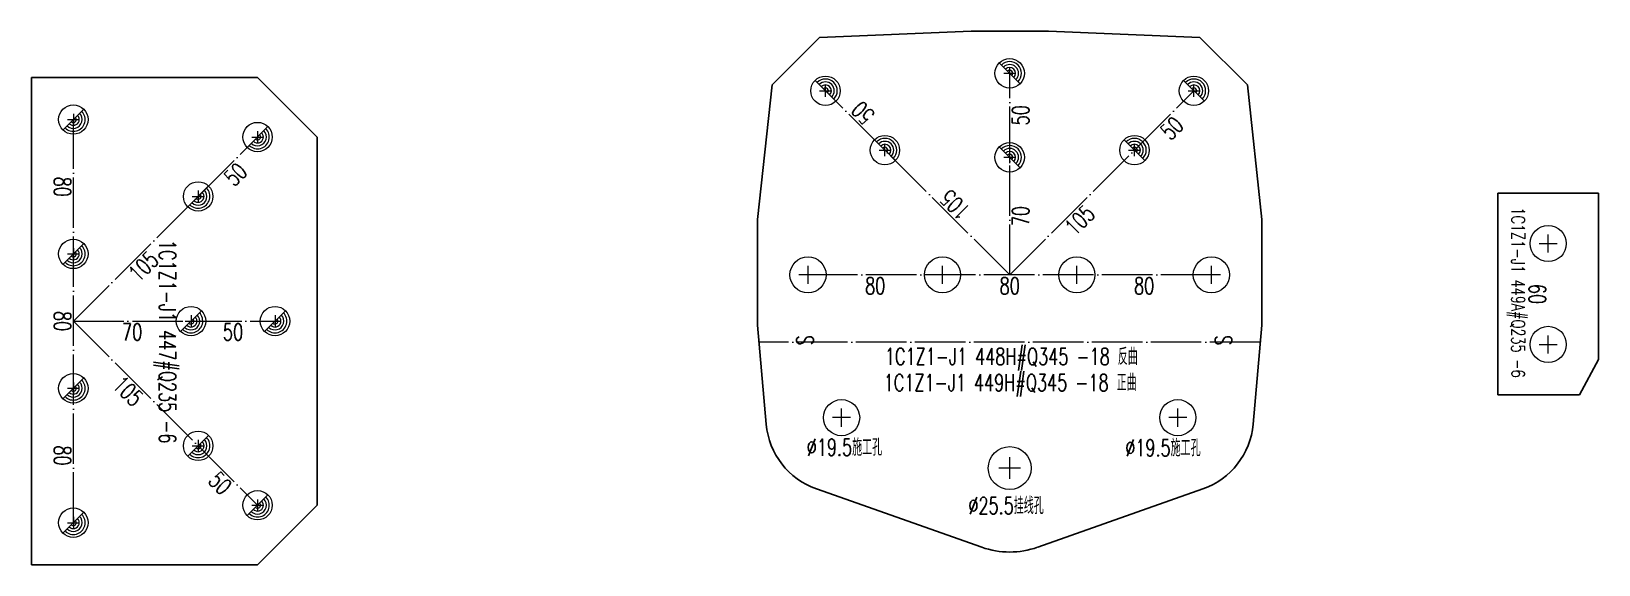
# Model space of a CAD drawing. Header units: millimetres. Extents: x 30 to 11727, y -2744 to 50.
# Drawn here: x 10795 to 11727, y -1897 to -1579 of the extents above; entities that cross this region are included whole.
import ezdxf
from ezdxf.enums import TextEntityAlignment as Align

# ---------------------------------------------------------------- set-up
doc = ezdxf.new("R2010")
doc.units = ezdxf.units.MM
doc.header["$LTSCALE"] = 20
doc.linetypes.add('DASHDOT2X', pattern=[1.75, 1.5, -0.125, 0, -0.125])
for name, color, linetype, lineweight in [('1', 7, 'Continuous', 25), ('11', 1, 'Continuous', 13), ('12', 7, 'Continuous', 13), ('5', 7, 'Continuous', 13), ('7', 3, 'DASHDOT2X', 13)]:
    doc.layers.add(name, color=color, linetype=linetype, lineweight=lineweight)
doc.styles.get("Standard").update_dxf_attribs({"font": 'simplex', "width": 0.7, "bigfont": 'gbhzfs.shx'})

msp = doc.modelspace()

# ---------------------------------------------------------------- texts
at = {"layer": '11', "width": 0.7}
for s, rotation, p in [('50', 135, (11286.16, -1631.13)), ('50', 90, (11378.52, -1629.12)), ('50', 45, (11470.01, -1633.25)), ('50', 45, (10912.88, -1660.79)), ('80', 270, (10818.39, -1671.65)), ('105', 135, (11340.96, -1685.93)), ('70', 90, (11378.52, -1689.12)), ('105', 45, (11415.21, -1688.05)), ('105', 45, (10858.08, -1715.59)), ('60', 270, (11695.96, -1735.5)), ('80', 270, (10818.39, -1751.65)), ('105', 315, (10855.96, -1789.83)), ('80', 270, (10818.39, -1831.65)), ('50', 315, (10910.76, -1844.63))]:
    msp.add_text(s, height=10, rotation=rotation, dxfattribs=at).set_placement(p, align=Align.TOP_CENTER)
for s, p in [('80', (11297.02, -1725.62)), ('80', (11377.02, -1725.62)), ('80', (11457.02, -1725.62)), ('70', (10854.89, -1753.15)), ('50', (10914.89, -1753.15))]:
    msp.add_text(s, height=10, dxfattribs=at).set_placement(p, align=Align.TOP_CENTER)
at = {"layer": '12', "width": 0.7}
for s, height, rotation, p in [('1C1Z1-J1 449A#Q235 -6 ', 8, 270, (11673.13, -1684.01)), ('1C1Z1-J1 447#Q235 -6 ', 10, 270, (10867.93, -1703.27)), ('S', 10, 90, (11263.24, -1766.02)), ('S', 10, 90, (11512.22, -1766.08))]:
    msp.add_text(s, height=height, rotation=rotation, dxfattribs=at).set_placement(p, align=Align.BOTTOM_LEFT)
for s, p in [('1C1Z1-J1 448H#Q345 -18 反曲', (11302.76, -1780.74)), ('1C1Z1-J1 449H#Q345 -18 正曲', (11302.07, -1796.29))]:
    msp.add_text(s, height=10, dxfattribs=at).set_placement(p, align=Align.BOTTOM_LEFT)
for s, p in [('%%C19.5施工孔', (11256.25, -1821.77)), ('%%C19.5施工孔', (11445.78, -1822.11)), ('%%C25.5挂线孔', (11352.45, -1856.51))]:
    msp.add_text(s, height=10, dxfattribs=at).set_placement(p, align=Align.TOP_LEFT)

# ---------------------------------------------------------------- blocks, each defined once
blk = doc.blocks.new('M16')
for p, q in [((-0.71, -0.71), (0.71, 0.71)), ((-0.4, 0), (0.4, 0)), ((0, 0.4), (0, -0.4))]:
    blk.add_line(p, q)
blk.add_circle((0, 0), 1)
for radius in [0.8, 0.6, 0.4, 0.2]:
    blk.add_arc((0, 0), radius, 225, 45)
blk = doc.blocks.new('M20')
for p, q in [((-0.5, 0), (0.5, 0)), ((0, -0.5), (0, 0.5))]:
    blk.add_line(p, q)
blk.add_circle((0, 0), 1)

# ---------------------------------------------------------------- linework, layer by layer
at = {"layer": '1'}
for p, q in [((11263.89, -1582.7), (11235.6, -1610.98)), ((11354.02, -1579.12), (11263.89, -1582.7)), ((11400.02, -1579.12), (11354.02, -1579.12)), ((11490.16, -1582.7), (11400.02, -1579.12)), ((11518.45, -1610.98), (11490.16, -1582.7)), ((10929.45, -1606.65), (10794.89, -1606.65)), ((10794.89, -1606.65), (10794.89, -1896.65)), ((10964.89, -1642.09), (10929.45, -1606.65)), ((11235.6, -1610.98), (11227.02, -1691.12)), ((11527.02, -1691.12), (11518.45, -1610.98)), ((10964.89, -1861.21), (10964.89, -1642.09)), ((11667.46, -1675.5), (11667.46, -1795.5)), ((11727.46, -1675.5), (11667.46, -1675.5)), ((11727.46, -1774.44), (11727.46, -1675.5)), ((11227.02, -1691.12), (11227.02, -1754.12)), ((11527.02, -1754.12), (11527.02, -1691.12)), ((11227.02, -1754.12), (11232.2, -1813.05)), ((11521.85, -1813.05), (11527.02, -1754.12)), ((11715.99, -1795.5), (11727.46, -1774.44)), ((11667.46, -1795.5), (11715.99, -1795.5)), ((11262.04, -1851.55), (11360.38, -1886.27)), ((11393.67, -1886.27), (11492, -1851.55)), ((10929.45, -1896.65), (10964.89, -1861.21)), ((10794.89, -1896.65), (10929.45, -1896.65))]:
    msp.add_line(p, q, dxfattribs=at)
for centre, radius, start, end in [((11277.02, -1809.12), 45, 185.01566, 250.55574), ((11477.02, -1809.12), 45, 289.44426, 354.98434), ((11377.02, -1839.12), 50, 250.55574, 289.44426)]:
    msp.add_arc(centre, radius, start, end, dxfattribs=at)
at = {"layer": '5'}
for p, q in [((11282.4, -1809.12), (11271.65, -1809.12)), ((11277.02, -1814.49), (11277.02, -1803.74)), ((11482.4, -1809.12), (11471.65, -1809.12)), ((11477.02, -1814.49), (11477.02, -1803.74)), ((11377.02, -1845.49), (11377.02, -1832.74)), ((11383.4, -1839.12), (11370.65, -1839.12))]:
    msp.add_line(p, q, dxfattribs=at)
for centre, radius in [((11277.02, -1809.12), 10.75), ((11477.02, -1809.12), 10.75), ((11377.02, -1839.12), 12.75)]:
    msp.add_circle(centre, radius, dxfattribs=at)
at = {"layer": '7'}
for p, q in [((11377.02, -1724.12), (11377.02, -1604.12)), ((11377.02, -1724.12), (11267.42, -1614.52)), ((11377.02, -1724.12), (11486.63, -1614.52)), ((10819.89, -1871.65), (10819.89, -1631.65)), ((10819.89, -1751.65), (10929.49, -1642.05)), ((11497.02, -1724.12), (11257.02, -1724.12)), ((10819.89, -1751.65), (10929.49, -1861.25)), ((10819.89, -1751.65), (10939.89, -1751.65))]:
    msp.add_line(p, q, dxfattribs=at)
at = {"layer": '7', "color": 6}
msp.add_line((11526.15, -1764.12), (11227.9, -1764.12), dxfattribs=at)

# ---------------------------------------------------------------- block references
at = {"layer": '5', "rotation": 90}
for name, p, xscale, yscale, zscale in [('M16', (11377.02, -1604.12), 8.75, 8.75, 8.75), ('M16', (11267.42, -1614.52), 8.75, 8.75, 8.75), ('M16', (11486.63, -1614.52), 8.75, 8.75, 8.75), ('M16', (11302.78, -1649.87), 8.75, 8.75, 8.75), ('M16', (11451.27, -1649.87), 8.75, 8.75, 8.75), ('M16', (11377.02, -1654.12), 8.75, 8.75, 8.75), ('M20', (11257.02, -1724.12), 10.75, 10.75, 10.75), ('M20', (11337.02, -1724.12), 10.75, 10.75, 10.75), ('M20', (11417.02, -1724.12), 10.75, 10.75, 10.75), ('M20', (11497.02, -1724.12), 10.75, 10.75, 10.75)]:
    msp.add_blockref(name, p, dxfattribs=dict(at, xscale=xscale, yscale=yscale, zscale=zscale))
at = {"layer": '5'}
for name, p, xscale, yscale, zscale in [('M16', (10819.89, -1631.65), 8.75, 8.75, 8.75), ('M16', (10929.49, -1642.05), 8.75, 8.75, 8.75), ('M16', (10894.14, -1677.4), 8.75, 8.75, 8.75), ('M20', (11697.46, -1705.5), 10.75, 10.75, 10.75), ('M16', (10819.89, -1711.65), 8.75, 8.75, 8.75), ('M16', (10889.89, -1751.65), 8.75, 8.75, 8.75), ('M16', (10939.89, -1751.65), 8.75, 8.75, 8.75), ('M20', (11697.46, -1765.5), 10.75, 10.75, 10.75), ('M16', (10819.89, -1791.65), 8.75, 8.75, 8.75), ('M16', (10894.14, -1825.89), 8.75, 8.75, 8.75), ('M16', (10929.49, -1861.25), 8.75, 8.75, 8.75), ('M16', (10819.89, -1871.65), 8.75, 8.75, 8.75)]:
    msp.add_blockref(name, p, dxfattribs=dict(at, xscale=xscale, yscale=yscale, zscale=zscale))

msp.set_redraw_order([(e.dxf.handle, doc.entitydb.next_handle()) for e in msp.query("TEXT MTEXT ATTDEF DIMENSION ARC_DIMENSION")])  # texts and dimensions are drawn at this point

doc.saveas('drawing.dxf')
